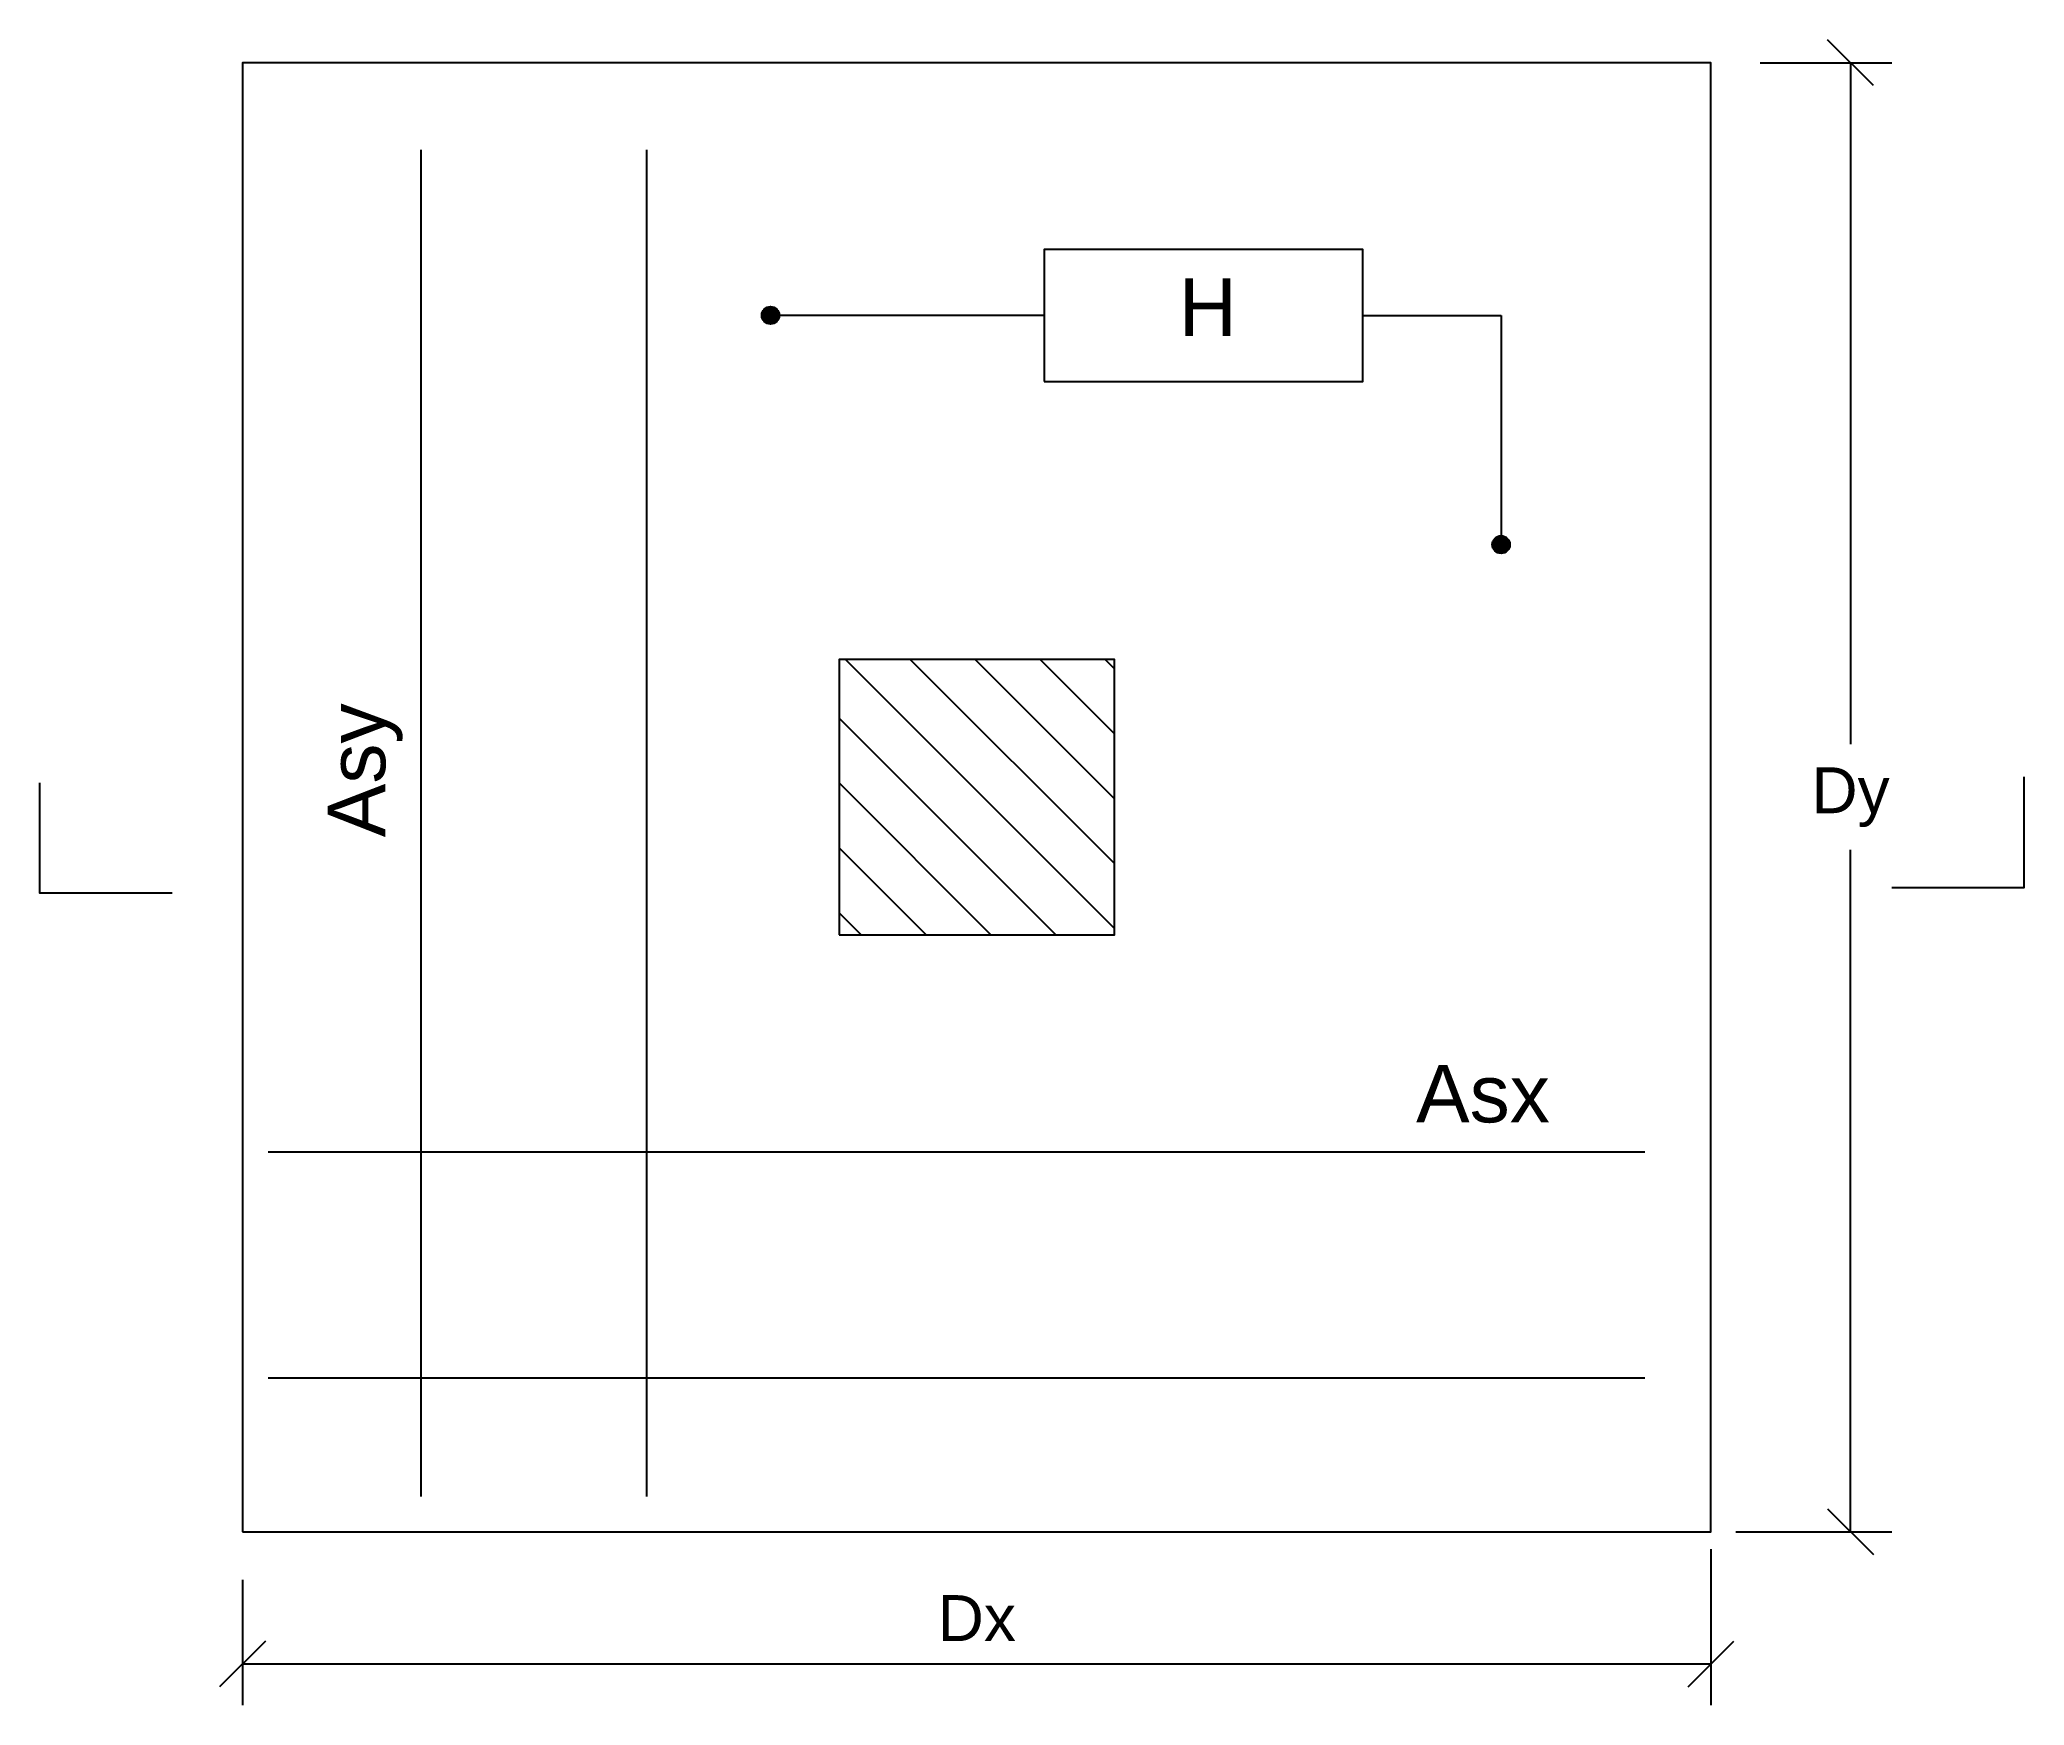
# Model space of a CAD drawing. Header units: metres. Extents: x -25 to 234, y -25 to 53.
# Drawn here: x -15.449 to -13.286, y -12.749 to -10.935 of the extents above; entities that cross this region are included whole.
import ezdxf

# ---------------------------------------------------------------- set-up
doc = ezdxf.new("R2010")
doc.units = ezdxf.units.M
doc.header["$LTSCALE"] = 0.1
doc.header["$MEASUREMENT"] = 0
doc.header["$PDMODE"] = 66
for name, color, linetype in [('ACERO', 5, 'Continuous'), ('BORDES', 7, 'Continuous'), ('Cimientos', 6, 'Continuous'), ('DIMTEXTO', 4, 'Continuous'), ('HACHTMUROS', 8, 'Continuous'), ('MUROS Y COLUMNAS', 7, 'Continuous')]:
    doc.layers.add(name, color=color, linetype=linetype)
doc.styles.add('Romans', font='Romans.shx')
doc.styles.add('SIMPLEX', font='SIMPLEX', dxfattribs={"height": 0.2})
doc.styles.add('SMPLEX', font='simplex.shx')
doc.dimstyles.new('DIM25', dxfattribs={"dimscale": 0.25, "dimtxt": 0.2, "dimasz": 0.2, "dimexe": 0.18, "dimexo": 0.0625, "dimgap": 0.1, "dimtad": 0, "dimtih": 1, "dimtoh": 1, "dimzin": 0, "dimdsep": 46, "dimtxsty": 'SIMPLEX', "dimblk": 'OBLIQUE', "dimcen": 0.09, "dimclrd": 4, "dimclre": 4, "dimclrt": 4, "dimadec": 0, "dimazin": 0, "dimtfac": 1, "dimtofl": 0, "dimtmove": 0, "dimatfit": 3, "dimfxl": 0.5, "dimfxlon": 1, "dimtolj": 1, "dimtzin": 0, "dimarcsym": 0})

msp = doc.modelspace()

# ---------------------------------------------------------------- texts
at = {"layer": 'DIMTEXTO', "color": 4, "linetype": 'Continuous', "char_height": 0.062631, "attachment_point": 5, "style": 'Romans'}
for s, insert in [('{\\fSansSerif|b0|i0|c2|p2;H}', (-14.1759, -11.2262)), ('{\\fSansSerif|b0|i0|c2|p2;Asx}', (-13.876, -12.0833))]:
    msp.add_mtext(s, dxfattribs=dict(at, insert=insert))
at = {"layer": 'DIMTEXTO', "color": 4, "linetype": 'Continuous', "insert": (-15.0939, -11.7307), "char_height": 0.062631, "attachment_point": 5, "rotation": 90, "style": 'Romans'}
msp.add_mtext('{\\fSansSerif|b0|i0|c2|p2;Asy}', dxfattribs=at)

# ---------------------------------------------------------------- blocks, each defined once
blk = doc.blocks.new('_Oblique')
at = {"color": 0, "linetype": 'ByBlock', "lineweight": -2}
blk.add_line((-0.5, -0.5), (0.5, 0.5), dxfattribs=at)
blk = doc.blocks.new('*D37')
at = {"layer": 'BORDES', "color": 4, "linetype": 'Continuous', "lineweight": -2, "transparency": 16777216}
for p, q in [((-13.6276, -12.5791), (-13.6276, -12.7491)), ((-15.2276, -12.6126), (-15.2276, -12.7491)), ((-13.6276, -12.7041), (-15.2276, -12.7041))]:
    blk.add_line(p, q, dxfattribs=at)
at = {"layer": 'Defpoints', "color": 0, "linetype": 'Continuous', "transparency": 16777216}
for p in [(-13.6276, -12.56), (-15.2276, -12.597), (-15.2276, -12.7041)]:
    blk.add_point(p, dxfattribs=at)
at = {"layer": 'BORDES', "color": 4, "linetype": 'Continuous', "lineweight": -2, "transparency": 16777216, "xscale": 0.05, "yscale": 0.05, "zscale": 0.05, "rotation": 180}
blk.add_blockref('_Oblique', (-15.2276, -12.7041), dxfattribs=at)
at = {"layer": 'BORDES', "color": 4, "linetype": 'Continuous', "lineweight": -2, "transparency": 16777216, "xscale": 0.05, "yscale": 0.05, "zscale": 0.05}
blk.add_blockref('_Oblique', (-13.6276, -12.7041), dxfattribs=at)
at = {"layer": 'BORDES', "color": 4, "linetype": 'Continuous', "transparency": 16777216, "insert": (-14.4276, -12.6541), "char_height": 0.05, "attachment_point": 5, "style": 'SMPLEX'}
blk.add_mtext('\\A1;{\\fSansSerif|b0|i0|c2|p2;Dx}', dxfattribs=at)
blk = doc.blocks.new('*D38')
at = {"layer": 'BORDES', "color": 4, "linetype": 'Continuous', "lineweight": -2, "transparency": 16777216}
for p, q in [((-13.5741, -10.96), (-13.4306, -10.96)), ((-13.4756, -10.96), (-13.4756, -11.7024)), ((-13.4756, -12.56), (-13.4756, -11.8175)), ((-13.6006, -12.56), (-13.4306, -12.56))]:
    blk.add_line(p, q, dxfattribs=at)
at = {"layer": 'Defpoints', "color": 0, "linetype": 'Continuous', "transparency": 16777216}
for p in [(-13.5897, -10.96), (-13.6276, -12.56), (-13.4756, -12.56)]:
    blk.add_point(p, dxfattribs=at)
at = {"layer": 'BORDES', "color": 4, "linetype": 'Continuous', "lineweight": -2, "transparency": 16777216, "xscale": 0.05, "yscale": 0.05, "zscale": 0.05}
for p, rotation in [((-13.4756, -10.96), 90), ((-13.4756, -12.56), 270)]:
    blk.add_blockref('_Oblique', p, dxfattribs=dict(at, rotation=rotation))
at = {"layer": 'BORDES', "color": 4, "linetype": 'Continuous', "transparency": 16777216, "insert": (-13.4756, -11.76), "char_height": 0.05, "attachment_point": 5, "style": 'SMPLEX'}
blk.add_mtext('\\A1;{\\fSansSerif|b0|i0|c2|p2;Dy}', dxfattribs=at)

# ---------------------------------------------------------------- dimensions: what is measured, and where the dimension line sits
at = {"layer": 'BORDES', "linetype": 'Continuous'}
dim = msp.add_linear_dim(base=(-13.4756, -12.56), p1=(-13.5897, -10.96), p2=(-13.6276, -12.56), angle=90, text='{\\fSansSerif|b0|i0|c2|p2;Dy}', dimstyle='DIM25', override={"dimtad": 1, "dimtxsty": 'SMPLEX', "dimblk1": 'Oblique', "dimblk2": 'Oblique'}, dxfattribs=at)
dim.commit()
dim.dimension.update_dxf_attribs({"geometry": '*D38', "text_midpoint": (-13.4756, -11.76)})
dim = msp.add_linear_dim(base=(-15.2276, -12.7041), p1=(-13.6276, -12.56), p2=(-15.2276, -12.597), text='{\\fSansSerif|b0|i0|c2|p2;Dx}', dimstyle='DIM25', override={"dimtad": 1, "dimtxsty": 'SMPLEX', "dimblk1": 'Oblique', "dimblk2": 'Oblique'}, dxfattribs=at)
dim.commit()
dim.dimension.update_dxf_attribs({"geometry": '*D37', "text_midpoint": (-14.4276, -12.7041), "dimtype": 160})

# ---------------------------------------------------------------- hatches: boundary and pattern name
at = {"layer": 'DIMTEXTO', "linetype": 'Continuous'}
for points in [[(-14.6427, -11.2352, 1), (-14.6618, -11.2352, 1)], [(-13.8467, -11.4849, 1), (-13.8659, -11.4849, 1)]]:
    msp.add_hatch(color=256, dxfattribs=at).paths.add_polyline_path(points)
at = {"layer": 'HACHTMUROS', "linetype": 'Continuous'}
h = msp.add_hatch(dxfattribs=at)
h.set_pattern_fill('ANSI31', color=256, scale=0.4, angle=90, style=0)
h.set_pattern_definition([(135, (-217.687214, -39.929594), (-0.035355339, -0.035355339), [])])
h.paths.add_polyline_path([(-14.5776, -11.61), (-14.5776, -11.91), (-14.2776, -11.91), (-14.2776, -11.61)])

# ---------------------------------------------------------------- linework, layer by layer
at = {"layer": 'ACERO', "linetype": 'Continuous'}
for p, q in [((-15.0331, -12.5217), (-15.0331, -11.0548)), ((-14.7869, -12.5217), (-14.7869, -11.0548)), ((-15.1998, -12.1462), (-13.6998, -12.1462)), ((-15.1998, -12.3925), (-13.6998, -12.3925))]:
    msp.add_line(p, q, dxfattribs=at)
for points in [[(-13.4307, -11.8583), (-13.2862, -11.8583), (-13.2862, -11.738)], [(-15.3041, -11.8646), (-15.4486, -11.8646), (-15.4486, -11.7443)]]:
    msp.add_lwpolyline(points, dxfattribs=at)
at = {"layer": 'Cimientos'}
msp.add_lwpolyline([(-15.2276, -12.56), (-13.6276, -12.56), (-13.6276, -10.96), (-15.2276, -10.96)], close=True, dxfattribs=at)
at = {"layer": 'DIMTEXTO', "linetype": 'Continuous'}
for p, q in [((-14.3542, -11.2352), (-14.6523, -11.2352)), ((-14.0068, -11.2352), (-13.8563, -11.2352)), ((-13.8563, -11.2352), (-13.8563, -11.4849))]:
    msp.add_line(p, q, dxfattribs=at)
msp.add_lwpolyline([(-14.3542, -11.3072), (-14.0068, -11.3072), (-14.0068, -11.1633), (-14.3542, -11.1633)], close=True, dxfattribs=at)
for centre in [(-14.6523, -11.2352), (-13.8563, -11.4849)]:
    msp.add_circle(centre, 0.00959, dxfattribs=at)
at = {"layer": 'MUROS Y COLUMNAS', "ltscale": 0.13}
msp.add_lwpolyline([(-14.5776, -11.91), (-14.2776, -11.91), (-14.2776, -11.61), (-14.5776, -11.61)], close=True, dxfattribs=at)

msp.set_redraw_order([(e.dxf.handle, doc.entitydb.next_handle()) for e in msp.query("TEXT MTEXT ATTDEF DIMENSION ARC_DIMENSION")])  # texts and dimensions are drawn at this point

doc.saveas('drawing.dxf')
